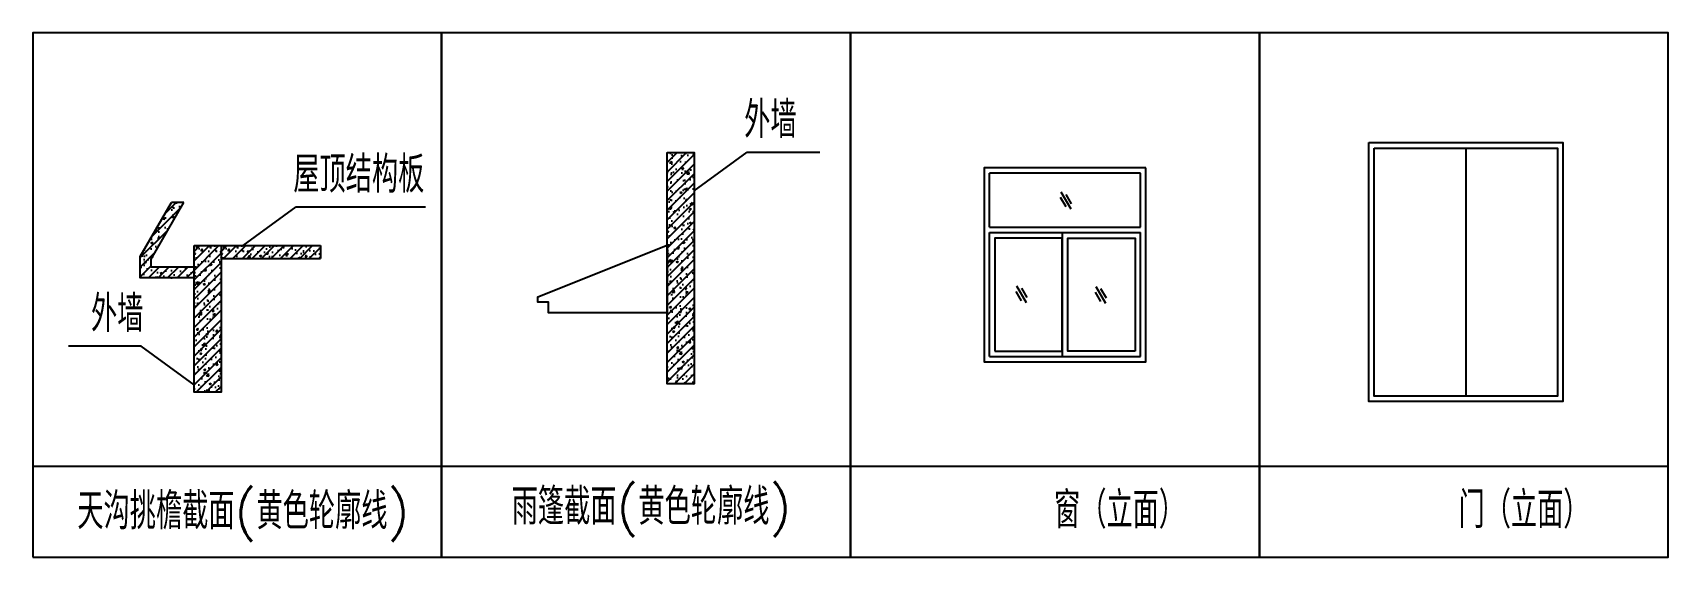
# Model space of a CAD drawing. Header units: millimetres. Extents: x 1742399 to 4898386, y 2481636 to 5226310.
# Drawn here: x 2159624 to 2174791, y 2689640 to 2694505 of the extents above; entities that cross this region are included whole.
import ezdxf

# ---------------------------------------------------------------- set-up
doc = ezdxf.new("R2010")
doc.units = ezdxf.units.MM
doc.header["$LTSCALE"] = 1000
for name, color, linetype in [('DIM_LEAD', 3, 'Continuous'), ('WALL', 4, 'Continuous'), ('YHJ_立面_墙线中', 2, 'Continuous'), ('YHJ_符号', 3, 'Continuous'), ('YHJ_门窗框', 151, 'Continuous'), ('YHJ_门窗细线', 160, 'Continuous'), ('建筑-房间填充', 8, 'Continuous'), ('轮廓线', 2, 'Continuous')]:
    doc.layers.add(name, color=color, linetype=linetype)
doc.styles.add('_TCH_DIM', font='SIMPLEX', dxfattribs={"bigfont": 'GBCBIG'})

msp = doc.modelspace()

# ---------------------------------------------------------------- texts
at = {"layer": 'DIM_LEAD', "color": 7, "style": '_TCH_DIM'}
for s, height, p in [('外墙', 337.59, (2166221.6, 2693528.9)), ('屋顶结构板', 337.59, (2162040.6, 2693022)), ('外墙', 337.59, (2160164.9, 2691730.5)), ('天沟挑檐截面(黄色轮廓线)', 337.589, (2160037.9, 2689900.1)), ('雨篷截面(黄色轮廓线)', 337.589, (2164065.8, 2689941.4)), ('窗（立面）', 337.59, (2169094.9, 2689909.6)), ('门（立面）', 337.59, (2172845.3, 2689911.2))]:
    msp.add_text(s, height=height, dxfattribs=at).set_placement(p)

# ---------------------------------------------------------------- blocks, each defined once
blk = doc.blocks.new('玻璃')
at = {"layer": 'YHJ_符号'}
for p, q in [((122726, -123680), (122726, -123780)), ((122756, -123640), (122756, -123820)), ((122786, -123680), (122786, -123780))]:
    blk.add_line(p, q, dxfattribs=at)

# ---------------------------------------------------------------- hatches: boundary and pattern name
at = {"layer": '建筑-房间填充'}
h = msp.add_hatch(dxfattribs=at)
h.set_pattern_fill('钢筋混凝土', color=256, scale=25)
h.set_pattern_definition([(45, (1865337.89, 2664749.82), (-44.194174, 44.194174), []), (50, (1865337.89, 2664749.82), (179.315046, -15.688034), [18.75, -206.25]), (355, (1865337.9, 2664749.82), (-34.68783, 188.04803), [15, -165]), (100.4514, (1865352.83, 2664748.51), (144.62735, 172.35989), [15.93505, -175.28553]), (46.1842, (1865337.9, 2664799.82), (266.81026, -41.37975), [28.125, -309.375]), (96.6356, (1865360.13, 2664796.37), (233.66568, 243.52947), [23.90257, -262.92825]), (351.1842, (1865337.9, 2664799.82), (233.66549, 243.52965), [22.5, -247.5]), (21, (1865362.89, 2664787.32), (149.22676, -100.65472), [18.75, -206.25]), (326, (1865362.9, 2664787.32), (60.82883, 181.28751), [15, -165]), (71.4514, (1865375.33, 2664778.93), (210.05566, 80.63262), [15.93505, -175.28553]), (37.5, (1865337.89, 2664749.82), (3.039964, 83.223463), [0, -163, 0, -167.5, 0, -165.625]), (7.5, (1865337.89, 2664749.82), (65.767384, 98.602928), [0, -95.5, 0, -159.25, 0, -63.125]), (327.5, (1865282.14, 2664749.82), (133.455609, -5.638718), [0, -62.5, 0, -195, 0, -258.75]), (317.5, (1865257.14, 2664749.82), (145.796542, 25.026246), [0, -81.25, 0, -129.5, 0, -183.75])])
h.paths.add_polyline_path([(2165756.8, 2693393.9), (2165506.8, 2693393.9), (2165506.8, 2691248.7), (2165756.8, 2691248.7)])
h = msp.add_hatch(dxfattribs=at)
h.set_pattern_fill('钢筋混凝土', color=256, scale=25)
h.set_pattern_definition([(45, (1860852.34, 2664444.46), (-44.194174, 44.194174), []), (50, (1860852.34, 2664444.46), (179.315046, -15.688034), [18.75, -206.25]), (355, (1860852.34, 2664444.46), (-34.68783, 188.04803), [15, -165]), (100.4514, (1860867.28, 2664443.15), (144.62735, 172.35989), [15.93505, -175.28553]), (46.1842, (1860852.34, 2664494.46), (266.81026, -41.37975), [28.125, -309.375]), (96.6356, (1860874.57, 2664491), (233.66568, 243.52947), [23.90257, -262.92825]), (351.1842, (1860852.34, 2664494.46), (233.66549, 243.52965), [22.5, -247.5]), (21, (1860877.34, 2664481.96), (149.22676, -100.65472), [18.75, -206.25]), (326, (1860877.34, 2664481.96), (60.82883, 181.28751), [15, -165]), (71.4514, (1860889.77, 2664473.57), (210.05566, 80.63262), [15.93505, -175.28553]), (37.5, (1860852.34, 2664444.46), (3.039964, 83.223463), [0, -163, 0, -167.5, 0, -165.625]), (7.5, (1860852.34, 2664444.46), (65.767384, 98.602928), [0, -95.5, 0, -159.25, 0, -63.125]), (327.5, (1860796.59, 2664444.46), (133.455609, -5.638718), [0, -62.5, 0, -195, 0, -258.75]), (317.5, (1860771.59, 2664444.46), (145.796542, 25.026246), [0, -81.25, 0, -129.5, 0, -183.75])])
h.paths.add_polyline_path([(2161025.4, 2692930.6), (2160909.9, 2692930.6), (2160621.2, 2692430.6), (2160621.2, 2692230.6), (2161121.2, 2692230.6), (2161121.2, 2692330.6), (2160721.2, 2692330.6), (2160721.2, 2692403.8)])
h = msp.add_hatch(dxfattribs=at)
h.set_pattern_fill('钢筋混凝土', color=256, scale=25)
h.set_pattern_definition([(45, (1860952.34, 2664544.46), (-44.194174, 44.194174), []), (50, (1860952.34, 2664544.46), (179.315046, -15.688034), [18.75, -206.25]), (355, (1860952.34, 2664544.46), (-34.68783, 188.04803), [15, -165]), (100.4514, (1860967.28, 2664543.15), (144.62735, 172.35989), [15.93505, -175.28553]), (46.1842, (1860952.34, 2664594.46), (266.81026, -41.37975), [28.125, -309.375]), (96.6356, (1860974.57, 2664591), (233.66568, 243.52947), [23.90257, -262.92825]), (351.1842, (1860952.34, 2664594.46), (233.66549, 243.52965), [22.5, -247.5]), (21, (1860977.34, 2664581.96), (149.22676, -100.65472), [18.75, -206.25]), (326, (1860977.34, 2664581.96), (60.82883, 181.28751), [15, -165]), (71.4514, (1860989.77, 2664573.57), (210.05566, 80.63262), [15.93505, -175.28553]), (37.5, (1860952.34, 2664544.46), (3.039964, 83.223463), [0, -163, 0, -167.5, 0, -165.625]), (7.5, (1860952.34, 2664544.46), (65.767384, 98.602928), [0, -95.5, 0, -159.25, 0, -63.125]), (327.5, (1860896.59, 2664544.46), (133.455609, -5.638718), [0, -62.5, 0, -195, 0, -258.75]), (317.5, (1860871.59, 2664544.46), (145.796542, 25.026246), [0, -81.25, 0, -129.5, 0, -183.75])])
h.paths.add_polyline_path([(2161371.2, 2692530.6), (2161121.2, 2692530.6), (2161121.2, 2691170.8), (2161371.2, 2691170.8)])
h = msp.add_hatch(dxfattribs=at)
h.set_pattern_fill('钢筋混凝土', color=256, scale=25)
h.set_pattern_definition([(45, (1861202.34, 2664544.46), (-44.194174, 44.194174), []), (50, (1861202.34, 2664544.46), (179.315046, -15.688034), [18.75, -206.25]), (355, (1861202.34, 2664544.46), (-34.68783, 188.04803), [15, -165]), (100.4514, (1861217.28, 2664543.15), (144.62735, 172.35989), [15.93505, -175.28553]), (46.1842, (1861202.34, 2664594.46), (266.81026, -41.37975), [28.125, -309.375]), (96.6356, (1861224.57, 2664591), (233.66568, 243.52947), [23.90257, -262.92825]), (351.1842, (1861202.34, 2664594.46), (233.66549, 243.52965), [22.5, -247.5]), (21, (1861227.34, 2664581.96), (149.22676, -100.65472), [18.75, -206.25]), (326, (1861227.34, 2664581.96), (60.82883, 181.28751), [15, -165]), (71.4514, (1861239.77, 2664573.57), (210.05566, 80.63262), [15.93505, -175.28553]), (37.5, (1861202.34, 2664544.46), (3.039964, 83.223463), [0, -163, 0, -167.5, 0, -165.625]), (7.5, (1861202.34, 2664544.46), (65.767384, 98.602928), [0, -95.5, 0, -159.25, 0, -63.125]), (327.5, (1861146.59, 2664544.46), (133.455609, -5.638718), [0, -62.5, 0, -195, 0, -258.75]), (317.5, (1861121.59, 2664544.46), (145.796542, 25.026246), [0, -81.25, 0, -129.5, 0, -183.75])])
h.paths.add_polyline_path([(2162292.2, 2692530.6), (2161371.2, 2692530.6), (2161371.2, 2692410.6), (2162292.2, 2692410.6)])

# ---------------------------------------------------------------- linework, layer by layer
for points in [[(2159624.1, 2689639.8), (2163415.8, 2689639.8), (2163415.8, 2694505.4), (2159624.1, 2694505.4)], [(2163415.8, 2689639.8), (2167207.5, 2689639.8), (2167207.5, 2694505.4), (2163415.8, 2694505.4)], [(2167207.5, 2689639.8), (2170999.2, 2689639.8), (2170999.2, 2694505.4), (2167207.5, 2694505.4)], [(2170999.2, 2689639.8), (2174790.9, 2689639.8), (2174790.9, 2694505.4), (2170999.2, 2694505.4)]]:
    msp.add_lwpolyline(points, close=True)
for points in [[(2159624.1, 2690485.5), (2163415.8, 2690485.5)], [(2163415.8, 2690485.5), (2167207.5, 2690485.5)], [(2167207.5, 2690485.5), (2170999.2, 2690485.5)], [(2170999.2, 2690485.5), (2174790.9, 2690485.5)]]:
    msp.add_lwpolyline(points)
at = {"layer": 'DIM_LEAD'}
for p, q in [((2165756.8, 2693037.6), (2166249.6, 2693397.9)), ((2166249.6, 2693397.9), (2166922.3, 2693397.9)), ((2161575.7, 2692530.6), (2162068.6, 2692890.9)), ((2162068.6, 2692890.9), (2163266.1, 2692890.9)), ((2160628.4, 2691599.4), (2159955.7, 2691599.4)), ((2161121.2, 2691239.1), (2160628.4, 2691599.4))]:
    msp.add_line(p, q, dxfattribs=at)
at = {"layer": 'WALL'}
for points in [[(2165506.8, 2693393.9), (2165756.8, 2693393.9), (2165756.8, 2691248.7), (2165506.8, 2691248.7)], [(2161121.2, 2692530.6), (2161371.2, 2692530.6), (2161371.2, 2691170.8), (2161121.2, 2691170.8)]]:
    msp.add_lwpolyline(points, close=True, dxfattribs=at)
for points in [[(2161371.2, 2692530.6), (2162292.2, 2692530.6)], [(2161371.2, 2692410.6), (2162292.2, 2692410.6)], [(2162292.2, 2692530.6), (2162292.2, 2692410.6)]]:
    msp.add_lwpolyline(points, dxfattribs=at)
at = {"layer": 'YHJ_立面_墙线中', "lineweight": 25}
msp.add_lwpolyline([(2165506.8, 2691906), (2164406.8, 2691906), (2164406.8, 2692006), (2164306.8, 2692006), (2164306.8, 2692056), (2165506.8, 2692536)], close=True, dxfattribs=at)
at = {"layer": 'YHJ_门窗框'}
for points in [[(2172013.9, 2693485.7), (2173813.9, 2693485.7), (2173813.9, 2691085.7), (2172013.9, 2691085.7)], [(2169946.7, 2693251.3), (2168446.7, 2693251.3), (2168446.7, 2691451.3), (2169946.7, 2691451.3)]]:
    msp.add_lwpolyline(points, close=True, dxfattribs=at)
at = {"layer": 'YHJ_门窗细线'}
for p, q in [((2172913.9, 2693435.7), (2172913.9, 2691135.7)), ((2168496.7, 2692701.3), (2168496.7, 2693201.3)), ((2169896.7, 2692701.3), (2169896.7, 2693201.3)), ((2168496.7, 2692701.3), (2169896.7, 2692701.3)), ((2168496.7, 2691501.3), (2168496.7, 2692651.3)), ((2168496.7, 2692651.3), (2169896.7, 2692651.3)), ((2169171.7, 2692651.3), (2169171.7, 2691501.3)), ((2169896.7, 2691501.3), (2169896.7, 2692651.3))]:
    msp.add_line(p, q, dxfattribs=at)
for points in [[(2172063.9, 2693435.7), (2173763.9, 2693435.7), (2173763.9, 2691135.7), (2172063.9, 2691135.7)], [(2168546.7, 2691551.3), (2169171.7, 2691551.3), (2169171.7, 2692601.3), (2168546.7, 2692601.3)], [(2169846.7, 2691551.3), (2169221.7, 2691551.3), (2169221.7, 2692601.3), (2169846.7, 2692601.3)]]:
    msp.add_lwpolyline(points, close=True, dxfattribs=at)
for points in [[(2169896.7, 2693201.3), (2168496.7, 2693201.3)], [(2168496.7, 2691501.3), (2169896.7, 2691501.3)]]:
    msp.add_lwpolyline(points, dxfattribs=at)
at = {"layer": '轮廓线'}
msp.add_line((2161025.4, 2692930.6), (2160909.9, 2692930.6), dxfattribs=at)
for points in [[(2161121.2, 2692230.6), (2160621.2, 2692230.6), (2160621.2, 2692430.6), (2160909.9, 2692930.6)], [(2161121.2, 2692330.6), (2160721.2, 2692330.6), (2160721.2, 2692403.8), (2161025.4, 2692930.6)]]:
    msp.add_lwpolyline(points, dxfattribs=at)

# ---------------------------------------------------------------- block references
at = {"layer": 'YHJ_符号', "extrusion": (0, 0, -1), "zscale": -1, "rotation": 149.9999999998738}
for p in [(-2124762.5, 2524416.2), (-2124349.4, 2523546.5), (-2125084.3, 2523540.1)]:
    msp.add_blockref('玻璃', p, dxfattribs=at)

msp.set_redraw_order([(e.dxf.handle, doc.entitydb.next_handle()) for e in msp.query("TEXT MTEXT ATTDEF DIMENSION ARC_DIMENSION")])  # texts and dimensions are drawn at this point

doc.saveas('drawing.dxf')
